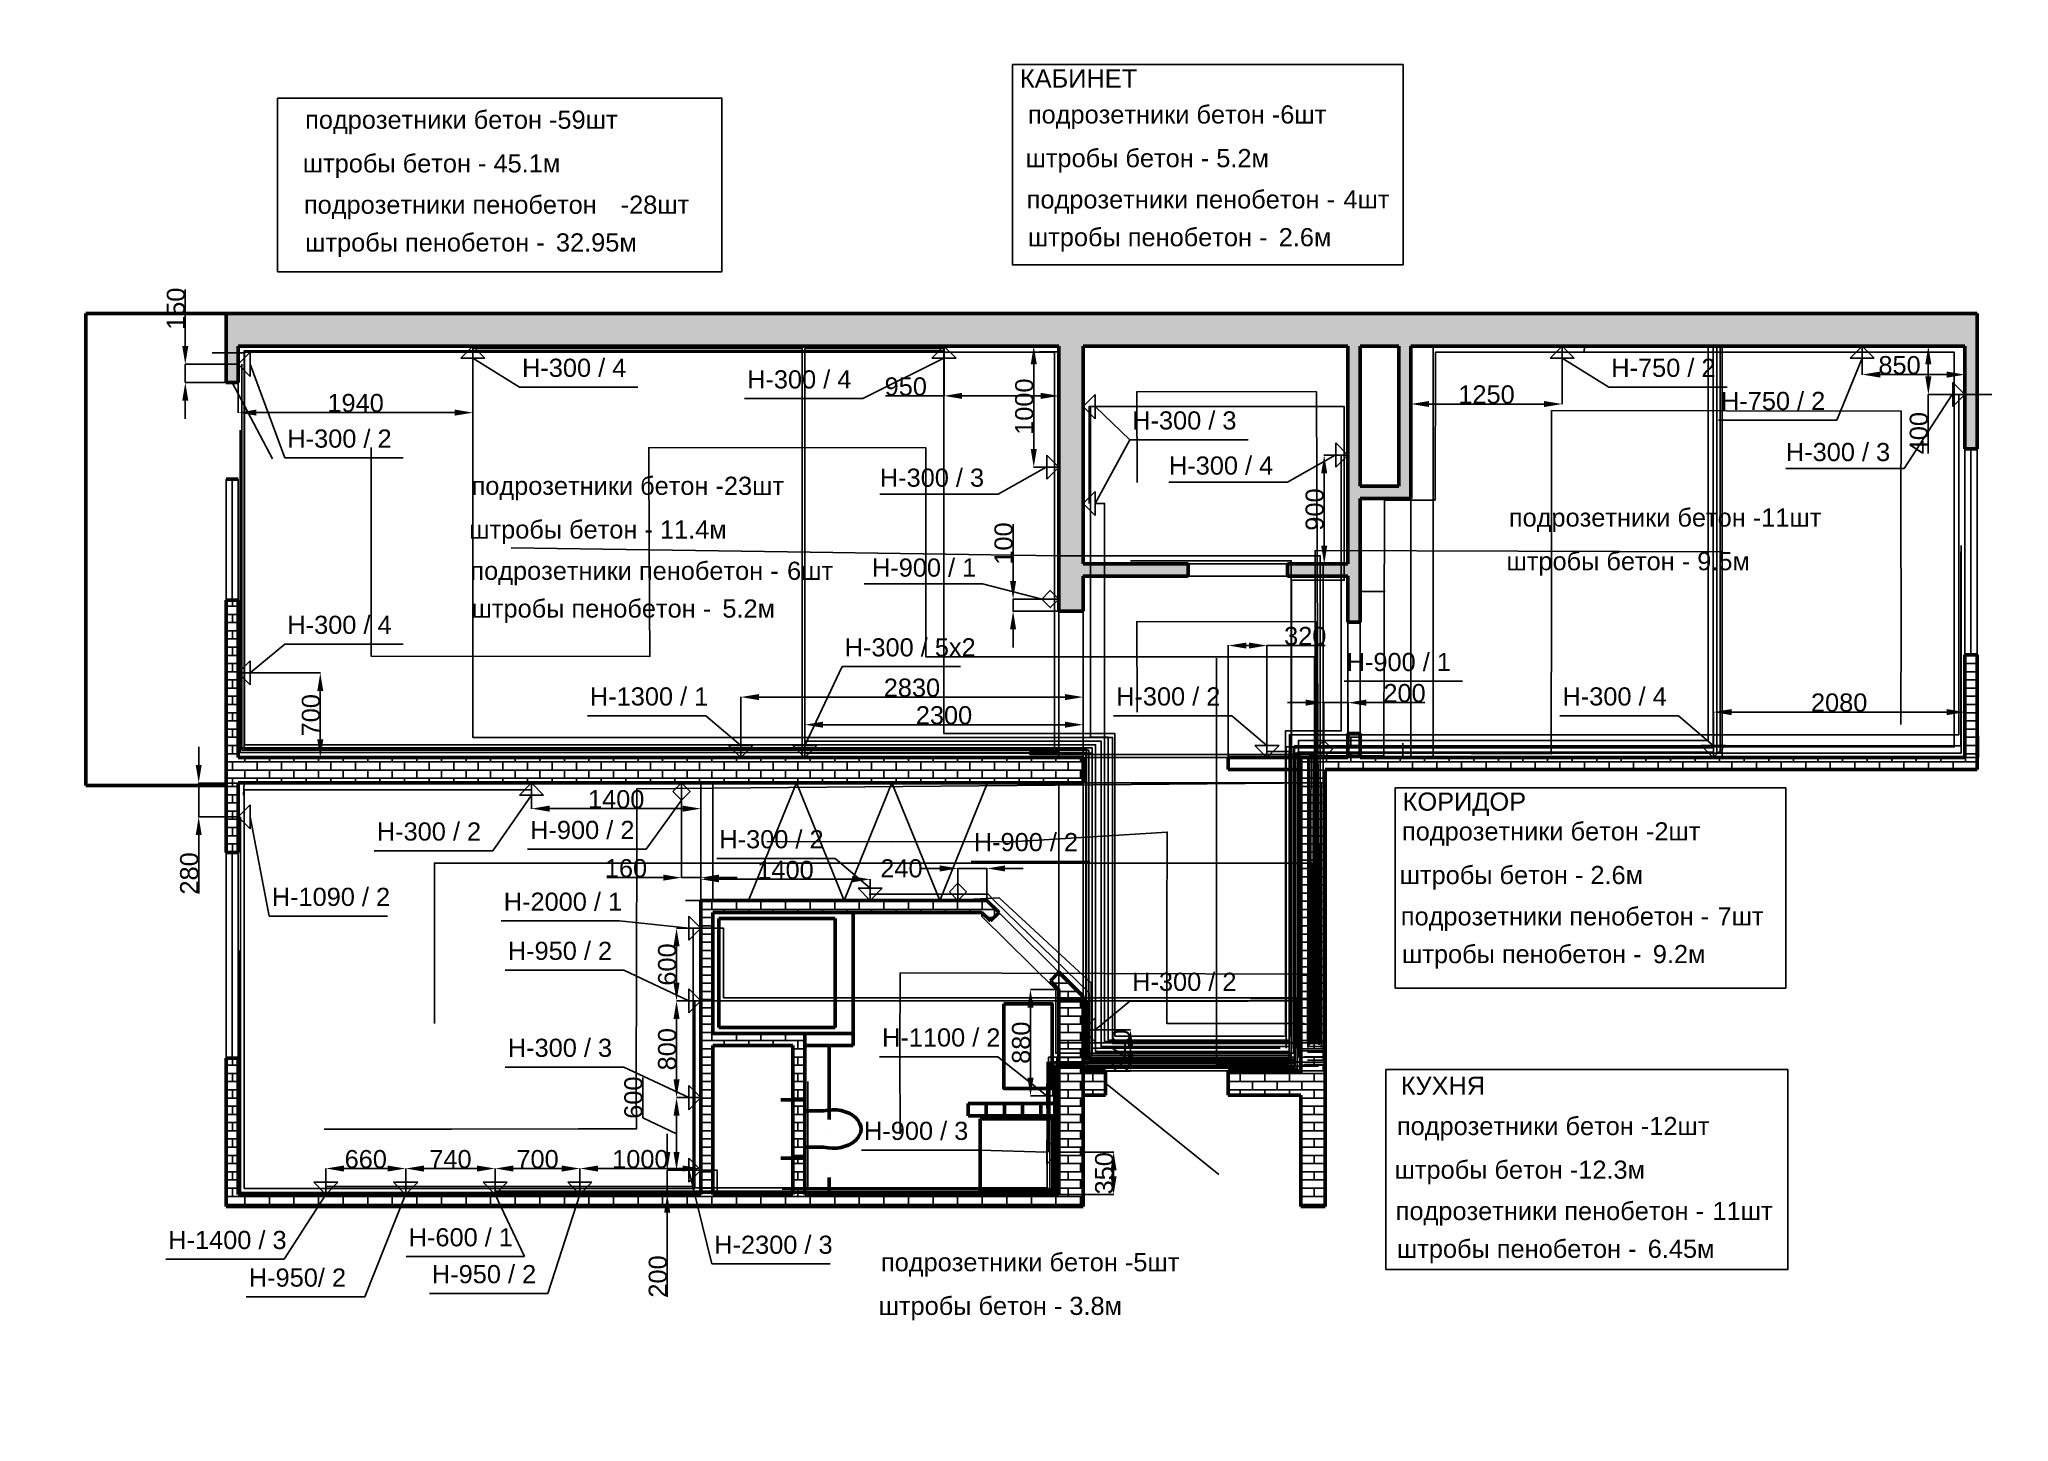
# Paper-space layout '75_new' of a CAD drawing. Header units: millimetres. Extents: x 0 to 291, y 0 to 204.
# The model-space entities are those that its viewports show. They can reach past a viewport. Long polylines and large blocks are cut down to what shows.
import ezdxf

# ---------------------------------------------------------------- set-up
doc = ezdxf.new("R2010")
doc.units = ezdxf.units.MM
doc.linetypes.add('ACAD_ISO03W100', pattern=[30, 12, -18])
for name, color, linetype in [('CABEL_2', 11, 'Continuous'), ('CABEL_220', 10, 'Continuous'), ('CABEL_6', 131, 'Continuous'), ('CABEL_AUDIO', 50, 'Continuous'), ('CABEL_HDMI', 190, 'Continuous'), ('CABEL_LED', 100, 'Continuous'), ('CABEL_SWITCH', 170, 'Continuous'), ('CABEL_UPS', 92, 'Continuous'), ('CABEL_WEB', 170, 'Continuous'), ('CABEL_ZONE_POTOLOK', 20, 'Continuous'), ('CABEL_ZONE_SWET', 240, 'Continuous'), ('dimm', 100, 'Continuous'), ('Dimm_annot_ROZETKI', 210, 'Continuous'), ('door', 29, 'Continuous'), ('h', 51, 'Continuous'), ('ROZETKI', 240, 'Continuous'), ('unvis', 50, 'ACAD_ISO03W100'), ('windows', 170, 'Continuous')]:
    doc.layers.add(name, color=color, linetype=linetype)
doc.layers.add('santeh', color=130, linetype='Continuous', lineweight=50)
doc.layers.add('walls', color=30, linetype='Continuous', lineweight=50)
doc.layers.get('dimm').off()
doc.styles.get("Standard").update_dxf_attribs({"font": 'arial.ttf'})
doc.dimstyles.new('ISO-25', dxfattribs={"dimtxt": 150, "dimasz": 150, "dimexe": 1.25, "dimexo": 0.625, "dimtad": 1, "dimtxsty": 'Standard', "dimcen": 2.5, "dimadec": 0, "dimazin": 0, "dimtfac": 1, "dimtmove": 0, "dimatfit": 3, "dimfxl": 1, "dimarcsym": 0})

psp = doc.layouts.new('75_new')

msp = doc.modelspace()

# ---------------------------------------------------------------- texts
at = {"layer": 'Dimm_annot_ROZETKI', "char_height": 150, "attachment_point": 1}
for s, width, heights, insert in [('КАБИНЕТ', 2635.14245, [279.456], (29064.569, -11416.045)), ('подрозетники бетон -6шт', 2635.14245, [279.456], (29130.434, -11712.988)), ('подрозетники бетон -59шт', 2635.14245, [279.456], (23155.523, -11756.526)), ('штробы бетон - 45.1м', 2727.66292, [223.925], (23136.004, -12117.378)), ('штробы бетон - 5.2м', 2727.66292, [223.925], (29110.915, -12073.84)), ('H-300 / 4', 1317.60537, [0], (24949.007, -13806.617)), ('H-750 / 2', 1317.60537, [0], (33953.007, -13806.617)), ('H-300 / 4', 1317.60537, [0], (26809.525, -13902.528)), ('H-750 / 2', 1317.60537, [0], (34860.227, -14080.653)), ('H-300 / 3', 1317.60537, [0], (29992.948, -14241.693)), ('H-300 / 2', 1317.60537, [0], (23008.948, -14391.693)), ('H-300 / 4', 1317.60537, [0], (30296.664, -14614.518)), ('H-300 / 3', 1317.60537, [0], (35396.664, -14502.601)), ('подрозетники бетон -23шт', 2635.14245, [279.456], (24531.436, -14781.804)), ('H-300 / 3', 1317.60537, [0], (27906.664, -14714.518)), ('штробы бетон - 11.4м', 2727.66292, [223.925], (24511.917, -15142.656)), ('подрозетники бетон -11шт', 2635.14245, [279.456], (33106.419, -15043.981)), ('H-900 / 1', 1317.60537, [0], (27841.64, -15457.666)), ('штробы бетон - 9.5м', 2727.66292, [223.925], (33086.9, -15404.833)), ('H-300 / 4', 1317.60537, [0], (23008.948, -15930.619)), ('H-300 / 5x2', 1317.60537, [0], (27615.9, -16116.962)), ('H-900 / 1', 1317.60537, [0], (31765.631, -16238.043)), ('H-1300 / 1', 1317.60537, [0], (25509.865, -16522.531)), ('H-300 / 2', 1317.60537, [0], (29859.865, -16522.531)), ('H-300 / 4', 1317.60537, [0], (33549.865, -16522.531)), ('КОРИДОР', 2635.14245, [279.456], (32228.725, -17391.734)), ('H-300 / 2', 1317.60537, [0], (23748.526, -17638.613)), ('H-900 / 2', 1317.60537, [0], (25015.995, -17625.754)), ('H-300 / 2', 1317.60537, [0], (26579.865, -17702.531)), ('H-900 / 2', 1317.60537, [0], (28683.526, -17726.251)), ('подрозетники бетон -2шт', 2635.14245, [279.456], (32223.084, -17637.387)), ('штробы бетон - 2.6м', 2727.66292, [223.925], (32203.565, -17998.24)), ('H-1090 / 2', 1317.60537, [0], (22879.957, -18178.681)), ('H-2000 / 1', 1317.60537, [0], (24797.568, -18218.731)), ('H-950 / 2', 1317.60537, [0], (24831.448, -18624.786)), ('H-300 / 2', 1317.60537, [0], (29992.948, -18880.619)), ('H-1100 / 2', 1317.60537, [0], (27925.069, -19340.639)), ('H-300 / 3', 1317.60537, [0], (24831.448, -19426.052)), ('КУХНЯ', 2635.14245, [279.456], (32212.851, -19739.52)), ('H-900 / 3', 1317.60537, [0], (27776.001, -20112.548)), ('подрозетники бетон -12шт', 2635.14245, [279.456], (32181.102, -20072.651)), ('штробы бетон -12.3м', 2727.66292, [223.925], (32161.583, -20433.503)), ('H-600 / 1', 1317.60537, [0], (24011.859, -20991.78)), ('H-1400 / 3', 1317.60537, [0], (22024.191, -21014.468)), ('H-2300 / 3', 1317.60537, [0], (26537.781, -21053.589)), ('H-950/ 2', 1317.60537, [0], (22690.495, -21324.818)), ('H-950 / 2', 1317.60537, [0], (24203.794, -21296.604)), ('подрозетники бетон -5шт', 2635.14245, [279.456], (27915.856, -21197.878)), ('штробы бетон - 3.8м', 2727.66292, [223.925], (27896.337, -21558.73))]:
    msp.add_mtext_dynamic_manual_height_columns(s, width=width, gutter_width=12.5, heights=heights, dxfattribs=dict(at, insert=insert))
at = {"layer": 'Dimm_annot_ROZETKI'}
note = msp.add_mtext_dynamic_manual_height_columns('подрозетники пенобетон ', width=2605.86399, gutter_width=12.5, heights=[295.901, 0], dxfattribs=dict(at, insert=(23145.763, -12458.725), char_height=150, attachment_point=1))
for column, words in zip(note.columns.linked_columns, ['-28шт']):
    column.text = words
note = msp.add_mtext_dynamic_manual_height_columns('подрозетники пенобетон - ', width=2605.86399, gutter_width=12.5, heights=[295.901, 0], dxfattribs=dict(at, insert=(29120.675, -12415.187), char_height=150, attachment_point=1))
for column, words in zip(note.columns.linked_columns, ['4шт']):
    column.text = words
note = msp.add_mtext_dynamic_manual_height_columns('штробы пенобетон - ', width=2060.89153, gutter_width=12.5, heights=[179.718, 0], dxfattribs=dict(at, insert=(23155.523, -12770.813), char_height=150, attachment_point=1))
for column, words in zip(note.columns.linked_columns, ['32.95м']):
    column.text = words
note = msp.add_mtext_dynamic_manual_height_columns('штробы пенобетон - ', width=2060.89153, gutter_width=12.5, heights=[179.718, 0], dxfattribs=dict(at, insert=(29130.434, -12727.275), char_height=150, attachment_point=1))
for column, words in zip(note.columns.linked_columns, ['2.6м']):
    column.text = words
note = msp.add_mtext_dynamic_manual_height_columns('подрозетники пенобетон - ', width=2605.86399, gutter_width=12.5, heights=[295.901, 0], dxfattribs=dict(at, insert=(24521.676, -15484.003), char_height=150, attachment_point=1))
for column, words in zip(note.columns.linked_columns, ['6шт']):
    column.text = words
note = msp.add_mtext_dynamic_manual_height_columns('штробы пенобетон - ', width=2060.89153, gutter_width=12.5, heights=[179.718, 0], dxfattribs=dict(at, insert=(24531.436, -15796.092), char_height=150, attachment_point=1))
for column, words in zip(note.columns.linked_columns, ['5.2м']):
    column.text = words
note = msp.add_mtext_dynamic_manual_height_columns('подрозетники пенобетон - ', width=2605.86399, gutter_width=12.5, heights=[295.901, 0], dxfattribs=dict(at, insert=(32213.324, -18339.586), char_height=150, attachment_point=1))
for column, words in zip(note.columns.linked_columns, ['7шт']):
    column.text = words
note = msp.add_mtext_dynamic_manual_height_columns('штробы пенобетон - ', width=2060.89153, gutter_width=12.5, heights=[179.718, 0], dxfattribs=dict(at, insert=(32223.084, -18651.675), char_height=150, attachment_point=1))
for column, words in zip(note.columns.linked_columns, ['9.2м']):
    column.text = words
note = msp.add_mtext_dynamic_manual_height_columns('подрозетники пенобетон - ', width=2605.86399, gutter_width=12.5, heights=[295.901, 0], dxfattribs=dict(at, insert=(32171.342, -20774.85), char_height=150, attachment_point=1))
for column, words in zip(note.columns.linked_columns, ['11шт']):
    column.text = words
note = msp.add_mtext_dynamic_manual_height_columns('штробы пенобетон - ', width=2060.89153, gutter_width=12.5, heights=[179.718, 0], dxfattribs=dict(at, insert=(32181.102, -21086.939), char_height=150, attachment_point=1))
for column, words in zip(note.columns.linked_columns, ['6.45м']):
    column.text = words

# ---------------------------------------------------------------- blocks, each defined once
blk = doc.blocks.new('Shtroba')
at = {"layer": 'ROZETKI'}
for p, q in [((0, 0), (-100, -100)), ((100, -100), (0, 0)), ((0, -100), (-100, -100)), ((0, -100), (100, -100))]:
    blk.add_line(p, q, dxfattribs=at)
blk = doc.blocks.new('*D112')
at = {"layer": 'Defpoints', "color": 0, "transparency": 16777216}
for p in [(22603, -13703), (24543, -13703), (24543, -14252)]:
    blk.add_point(p, dxfattribs=at)
at = {"layer": 'Dimm_annot_ROZETKI', "color": 0, "lineweight": -2, "transparency": 16777216}
for p, q in [((22603, -13703), (22603, -14253)), ((24543, -13703), (24543, -14253)), ((22753, -14252), (24393, -14252))]:
    blk.add_line(p, q, dxfattribs=at)
at = {"layer": 'Dimm_annot_ROZETKI', "color": 0, "transparency": 16777216}
for points in [[(22753, -14227), (22753, -14277), (22603, -14252)], [(24393, -14227), (24393, -14277), (24543, -14252)]]:
    blk.add_solid(points, dxfattribs=at)
at = {"layer": 'Dimm_annot_ROZETKI', "color": 0, "transparency": 16777216, "insert": (23573, -14174), "char_height": 150, "attachment_point": 5}
blk.add_mtext('1940', dxfattribs=at)
blk = doc.blocks.new('*D113')
at = {"layer": 'Defpoints', "color": 0, "transparency": 16777216}
for p in [(28437, -13703), (29387, -13703), (28437, -14114)]:
    blk.add_point(p, dxfattribs=at)
at = {"layer": 'Dimm_annot_ROZETKI', "color": 0, "lineweight": -2, "transparency": 16777216}
for p, q in [((28437, -13703), (28437, -14115)), ((29387, -13703), (29387, -14115)), ((28437, -14114), (27954, -14114)), ((29237, -14114), (28587, -14114))]:
    blk.add_line(p, q, dxfattribs=at)
at = {"layer": 'Dimm_annot_ROZETKI', "color": 0, "transparency": 16777216}
for points in [[(28587, -14089), (28587, -14139), (28437, -14114)], [(29237, -14089), (29237, -14139), (29387, -14114)]]:
    blk.add_solid(points, dxfattribs=at)
at = {"layer": 'Dimm_annot_ROZETKI', "color": 0, "transparency": 16777216, "insert": (28121, -14037), "char_height": 150, "attachment_point": 5}
blk.add_mtext('950', dxfattribs=at)
blk = doc.blocks.new('*D114')
at = {"layer": 'Defpoints', "color": 0, "transparency": 16777216}
for p in [(29387, -13703), (29179, -14703), (29387, -14703)]:
    blk.add_point(p, dxfattribs=at)
at = {"layer": 'Dimm_annot_ROZETKI', "color": 0, "lineweight": -2, "transparency": 16777216}
for p, q in [((29386, -13703), (29177, -13703)), ((29179, -13853), (29179, -14553)), ((29386, -14703), (29177, -14703))]:
    blk.add_line(p, q, dxfattribs=at)
at = {"layer": 'Dimm_annot_ROZETKI', "color": 0, "transparency": 16777216}
for points in [[(29154, -13853), (29204, -13853), (29179, -13703)], [(29154, -14553), (29204, -14553), (29179, -14703)]]:
    blk.add_solid(points, dxfattribs=at)
at = {"layer": 'Dimm_annot_ROZETKI', "color": 0, "transparency": 16777216, "insert": (29101, -14203), "char_height": 150, "attachment_point": 5, "rotation": 90}
blk.add_mtext('1000', dxfattribs=at)
blk = doc.blocks.new('*D115')
at = {"layer": 'Defpoints', "color": 0, "transparency": 16777216}
for p in [(29008, -15793), (29387, -15793), (29387, -15893)]:
    blk.add_point(p, dxfattribs=at)
at = {"layer": 'Dimm_annot_ROZETKI', "color": 0, "lineweight": -2, "transparency": 16777216}
for p, q in [((29008, -15643), (29008, -15175)), ((29386, -15793), (29006, -15793)), ((29386, -15893), (29006, -15893)), ((29008, -15893), (29008, -15793)), ((29008, -16043), (29008, -16193))]:
    blk.add_line(p, q, dxfattribs=at)
at = {"layer": 'Dimm_annot_ROZETKI', "color": 0, "transparency": 16777216}
for points in [[(28983, -15643), (29033, -15643), (29008, -15793)], [(28983, -16043), (29033, -16043), (29008, -15893)]]:
    blk.add_solid(points, dxfattribs=at)
at = {"layer": 'Dimm_annot_ROZETKI', "color": 0, "transparency": 16777216, "insert": (28930, -15334), "char_height": 150, "attachment_point": 5, "rotation": 90}
blk.add_mtext('100', dxfattribs=at)
blk = doc.blocks.new('*D116')
at = {"layer": 'Defpoints', "color": 0, "transparency": 16777216}
for p in [(27287, -16831), (27287, -17103), (29587, -17103)]:
    blk.add_point(p, dxfattribs=at)
at = {"layer": 'Dimm_annot_ROZETKI', "color": 0, "lineweight": -2, "transparency": 16777216}
for p, q in [((27287, -17102), (27287, -16830)), ((29437, -16831), (27437, -16831)), ((29587, -17102), (29587, -16830))]:
    blk.add_line(p, q, dxfattribs=at)
at = {"layer": 'Dimm_annot_ROZETKI', "color": 0, "transparency": 16777216}
for points in [[(27437, -16806), (27437, -16856), (27287, -16831)], [(29437, -16806), (29437, -16856), (29587, -16831)]]:
    blk.add_solid(points, dxfattribs=at)
at = {"layer": 'Dimm_annot_ROZETKI', "color": 0, "transparency": 16777216, "insert": (28437, -16754), "char_height": 150, "attachment_point": 5}
blk.add_mtext('2300', dxfattribs=at)
blk = doc.blocks.new('*D117')
at = {"layer": 'Defpoints', "color": 0, "transparency": 16777216}
for p in [(26757, -16603), (26757, -17103), (29587, -17103)]:
    blk.add_point(p, dxfattribs=at)
at = {"layer": 'Dimm_annot_ROZETKI', "color": 0, "lineweight": -2, "transparency": 16777216}
for p, q in [((26757, -17102), (26757, -16602)), ((29437, -16603), (26907, -16603)), ((29587, -17102), (29587, -16602))]:
    blk.add_line(p, q, dxfattribs=at)
at = {"layer": 'Dimm_annot_ROZETKI', "color": 0, "transparency": 16777216}
for points in [[(26907, -16578), (26907, -16628), (26757, -16603)], [(29437, -16578), (29437, -16628), (29587, -16603)]]:
    blk.add_solid(points, dxfattribs=at)
at = {"layer": 'Dimm_annot_ROZETKI', "color": 0, "transparency": 16777216, "insert": (28172, -16526), "char_height": 150, "attachment_point": 5}
blk.add_mtext('2830', dxfattribs=at)
blk = doc.blocks.new('*D118')
at = {"layer": 'Defpoints', "color": 0, "transparency": 16777216}
for p in [(22603, -16403), (23281, -16403), (22603, -17103)]:
    blk.add_point(p, dxfattribs=at)
at = {"layer": 'Dimm_annot_ROZETKI', "color": 0, "lineweight": -2, "transparency": 16777216}
for p, q in [((22603, -16403), (23282, -16403)), ((23281, -16953), (23281, -16553)), ((22603, -17103), (23282, -17103))]:
    blk.add_line(p, q, dxfattribs=at)
at = {"layer": 'Dimm_annot_ROZETKI', "color": 0, "transparency": 16777216}
for points in [[(23256, -16553), (23306, -16553), (23281, -16403)], [(23256, -16953), (23306, -16953), (23281, -17103)]]:
    blk.add_solid(points, dxfattribs=at)
at = {"layer": 'Dimm_annot_ROZETKI', "color": 0, "transparency": 16777216, "insert": (23204, -16753), "char_height": 150, "attachment_point": 5, "rotation": 90}
blk.add_mtext('700', dxfattribs=at)
blk = doc.blocks.new('*D119')
at = {"layer": 'Defpoints', "color": 0, "transparency": 16777216}
for p in [(22165, -13853), (22603, -13853), (22603, -14003)]:
    blk.add_point(p, dxfattribs=at)
at = {"layer": 'Dimm_annot_ROZETKI', "color": 0, "lineweight": -2, "transparency": 16777216}
for p, q in [((22165, -13703), (22165, -13235)), ((22602, -13853), (22164, -13853)), ((22165, -14003), (22165, -13853)), ((22602, -14003), (22164, -14003)), ((22165, -14153), (22165, -14303))]:
    blk.add_line(p, q, dxfattribs=at)
at = {"layer": 'Dimm_annot_ROZETKI', "color": 0, "transparency": 16777216}
for points in [[(22140, -13703), (22190, -13703), (22165, -13853)], [(22140, -14153), (22190, -14153), (22165, -14003)]]:
    blk.add_solid(points, dxfattribs=at)
at = {"layer": 'Dimm_annot_ROZETKI', "color": 0, "transparency": 16777216, "insert": (22088, -13394), "char_height": 150, "attachment_point": 5, "rotation": 90}
blk.add_mtext('150', dxfattribs=at)
blk = doc.blocks.new('*D120')
at = {"layer": 'Defpoints', "color": 0, "transparency": 16777216}
for p in [(32297, -13703), (33547, -13703), (33547, -14181)]:
    blk.add_point(p, dxfattribs=at)
at = {"layer": 'Dimm_annot_ROZETKI', "color": 0, "lineweight": -2, "transparency": 16777216}
for p, q in [((32297, -13703), (32297, -14182)), ((33547, -13703), (33547, -14182)), ((32447, -14181), (33397, -14181))]:
    blk.add_line(p, q, dxfattribs=at)
at = {"layer": 'Dimm_annot_ROZETKI', "color": 0, "transparency": 16777216}
for points in [[(32447, -14156), (32447, -14206), (32297, -14181)], [(33397, -14156), (33397, -14206), (33547, -14181)]]:
    blk.add_solid(points, dxfattribs=at)
at = {"layer": 'Dimm_annot_ROZETKI', "color": 0, "transparency": 16777216, "insert": (32922, -14103), "char_height": 150, "attachment_point": 5}
blk.add_mtext('1250', dxfattribs=at)
blk = doc.blocks.new('*D121')
at = {"layer": 'Defpoints', "color": 0, "transparency": 16777216}
for p in [(36027, -13703), (36877, -13703), (36027, -13938)]:
    blk.add_point(p, dxfattribs=at)
at = {"layer": 'Dimm_annot_ROZETKI', "color": 0, "lineweight": -2, "transparency": 16777216}
for p, q in [((36027, -13703), (36027, -13939)), ((36877, -13703), (36877, -13939)), ((36727, -13938), (36177, -13938))]:
    blk.add_line(p, q, dxfattribs=at)
at = {"layer": 'Dimm_annot_ROZETKI', "color": 0, "transparency": 16777216}
for points in [[(36177, -13913), (36177, -13963), (36027, -13938)], [(36727, -13913), (36727, -13963), (36877, -13938)]]:
    blk.add_solid(points, dxfattribs=at)
at = {"layer": 'Dimm_annot_ROZETKI', "color": 0, "transparency": 16777216, "insert": (36336, -13861), "char_height": 150, "attachment_point": 5}
blk.add_mtext('850', dxfattribs=at)
blk = doc.blocks.new('*D122')
at = {"layer": 'Defpoints', "color": 0, "transparency": 16777216}
for p in [(36877, -13703), (36574, -14103), (36877, -14103)]:
    blk.add_point(p, dxfattribs=at)
at = {"layer": 'Dimm_annot_ROZETKI', "color": 0, "lineweight": -2, "transparency": 16777216}
for p, q in [((36876, -13703), (36572, -13703)), ((36574, -13853), (36574, -13953)), ((36876, -14103), (36572, -14103)), ((36574, -14103), (36574, -14591))]:
    blk.add_line(p, q, dxfattribs=at)
at = {"layer": 'Dimm_annot_ROZETKI', "color": 0, "transparency": 16777216}
for points in [[(36549, -13853), (36599, -13853), (36574, -13703)], [(36549, -13953), (36599, -13953), (36574, -14103)]]:
    blk.add_solid(points, dxfattribs=at)
at = {"layer": 'Dimm_annot_ROZETKI', "color": 0, "transparency": 16777216, "insert": (36496, -14422), "char_height": 150, "attachment_point": 5, "rotation": 90}
blk.add_mtext('400', dxfattribs=at)
blk = doc.blocks.new('*D123')
at = {"layer": 'Defpoints', "color": 0, "transparency": 16777216}
for p in [(34797, -16727), (34797, -17103), (36877, -17103)]:
    blk.add_point(p, dxfattribs=at)
at = {"layer": 'Dimm_annot_ROZETKI', "color": 0, "lineweight": -2, "transparency": 16777216}
for p, q in [((34797, -17102), (34797, -16725)), ((36727, -16727), (34947, -16727)), ((36877, -17102), (36877, -16725))]:
    blk.add_line(p, q, dxfattribs=at)
at = {"layer": 'Dimm_annot_ROZETKI', "color": 0, "transparency": 16777216}
for points in [[(34947, -16702), (34947, -16752), (34797, -16727)], [(36727, -16702), (36727, -16752), (36877, -16727)]]:
    blk.add_solid(points, dxfattribs=at)
at = {"layer": 'Dimm_annot_ROZETKI', "color": 0, "transparency": 16777216, "insert": (35837, -16649), "char_height": 150, "attachment_point": 5}
blk.add_mtext('2080', dxfattribs=at)
blk = doc.blocks.new('*D126')
at = {"layer": 'Defpoints', "color": 0, "transparency": 16777216}
for p in [(31580, -14603), (31777, -14603), (31777, -15503)]:
    blk.add_point(p, dxfattribs=at)
at = {"layer": 'Dimm_annot_ROZETKI', "color": 0, "lineweight": -2, "transparency": 16777216}
for p, q in [((31776, -14603), (31578, -14603)), ((31580, -15353), (31580, -14753)), ((31776, -15503), (31578, -15503))]:
    blk.add_line(p, q, dxfattribs=at)
at = {"layer": 'Dimm_annot_ROZETKI', "color": 0, "transparency": 16777216}
for points in [[(31555, -14753), (31605, -14753), (31580, -14603)], [(31555, -15353), (31605, -15353), (31580, -15503)]]:
    blk.add_solid(points, dxfattribs=at)
at = {"layer": 'Dimm_annot_ROZETKI', "color": 0, "transparency": 16777216, "insert": (31502, -15053), "char_height": 150, "attachment_point": 5, "rotation": 90}
blk.add_mtext('900', dxfattribs=at)
blk = doc.blocks.new('*D127')
at = {"layer": 'Defpoints', "color": 0, "transparency": 16777216}
for p in [(29587, -19353), (29979, -19353), (29587, -19693)]:
    blk.add_point(p, dxfattribs=at)
at = {"layer": 'Dimm_annot_ROZETKI', "color": 0, "lineweight": -2, "transparency": 16777216}
for p, q in [((29587, -19353), (29980, -19353)), ((29979, -19543), (29979, -19503)), ((29587, -19693), (29980, -19693))]:
    blk.add_line(p, q, dxfattribs=at)
at = {"layer": 'Dimm_annot_ROZETKI', "color": 0, "transparency": 16777216}
for points in [[(29954, -19503), (30004, -19503), (29979, -19353)], [(29954, -19543), (30004, -19543), (29979, -19693)]]:
    blk.add_solid(points, dxfattribs=at)
at = {"layer": 'Dimm_annot_ROZETKI', "color": 0, "transparency": 16777216, "insert": (29901, -19523), "char_height": 150, "attachment_point": 5, "rotation": 90}
blk.add_mtext('340', dxfattribs=at)
blk = doc.blocks.new('*D128')
at = {"layer": 'Defpoints', "color": 0, "transparency": 16777216}
for p in [(31107, -16177), (30787, -17103), (31107, -17103)]:
    blk.add_point(p, dxfattribs=at)
at = {"layer": 'Dimm_annot_ROZETKI', "color": 0, "lineweight": -2, "transparency": 16777216}
for p, q in [((30787, -17102), (30787, -16175)), ((30937, -16177), (30957, -16177)), ((31107, -17102), (31107, -16175)), ((31107, -16177), (31589, -16177))]:
    blk.add_line(p, q, dxfattribs=at)
at = {"layer": 'Dimm_annot_ROZETKI', "color": 0, "transparency": 16777216}
for points in [[(30937, -16152), (30937, -16202), (30787, -16177)], [(30957, -16152), (30957, -16202), (31107, -16177)]]:
    blk.add_solid(points, dxfattribs=at)
at = {"layer": 'Dimm_annot_ROZETKI', "color": 0, "transparency": 16777216, "insert": (31423, -16099), "char_height": 150, "attachment_point": 5}
blk.add_mtext('320', dxfattribs=at)
blk = doc.blocks.new('*D129')
at = {"layer": 'Defpoints', "color": 0, "transparency": 16777216}
for p in [(31777, -16649), (31577, -17103), (31777, -17103)]:
    blk.add_point(p, dxfattribs=at)
at = {"layer": 'Dimm_annot_ROZETKI', "color": 0, "lineweight": -2, "transparency": 16777216}
for p, q in [((31427, -16649), (31277, -16649)), ((31577, -17102), (31577, -16647)), ((31577, -16649), (31777, -16649)), ((31777, -17102), (31777, -16647)), ((31927, -16649), (32411, -16649))]:
    blk.add_line(p, q, dxfattribs=at)
at = {"layer": 'Dimm_annot_ROZETKI', "color": 0, "transparency": 16777216}
for points in [[(31427, -16624), (31427, -16674), (31577, -16649)], [(31927, -16624), (31927, -16674), (31777, -16649)]]:
    blk.add_solid(points, dxfattribs=at)
at = {"layer": 'Dimm_annot_ROZETKI', "color": 0, "transparency": 16777216, "insert": (32244, -16571), "char_height": 150, "attachment_point": 5}
blk.add_mtext('200', dxfattribs=at)
blk = doc.blocks.new('*D130')
at = {"layer": 'Defpoints', "color": 0, "transparency": 16777216}
for p in [(27827, -18109), (26427, -18283), (27827, -18283)]:
    blk.add_point(p, dxfattribs=at)
at = {"layer": 'Dimm_annot_ROZETKI', "color": 0, "lineweight": -2, "transparency": 16777216}
for p, q in [((26427, -18282), (26427, -18108)), ((26577, -18109), (27677, -18109)), ((27827, -18282), (27827, -18108))]:
    blk.add_line(p, q, dxfattribs=at)
at = {"layer": 'Dimm_annot_ROZETKI', "color": 0, "transparency": 16777216}
for points in [[(26577, -18084), (26577, -18134), (26427, -18109)], [(27677, -18084), (27677, -18134), (27827, -18109)]]:
    blk.add_solid(points, dxfattribs=at)
at = {"layer": 'Dimm_annot_ROZETKI', "color": 0, "transparency": 16777216, "insert": (27127, -18032), "char_height": 150, "attachment_point": 5}
blk.add_mtext('1400', dxfattribs=at)
blk = doc.blocks.new('*D131')
at = {"layer": 'Defpoints', "color": 0, "transparency": 16777216}
for p in [(28552, -18019), (28552, -18283), (28792, -18283)]:
    blk.add_point(p, dxfattribs=at)
at = {"layer": 'Dimm_annot_ROZETKI', "color": 0, "lineweight": -2, "transparency": 16777216}
for p, q in [((28402, -18019), (28252, -18019)), ((28552, -18282), (28552, -18017)), ((28792, -18019), (28552, -18019)), ((28792, -18282), (28792, -18017)), ((28942, -18019), (29092, -18019))]:
    blk.add_line(p, q, dxfattribs=at)
at = {"layer": 'Dimm_annot_ROZETKI', "color": 0, "transparency": 16777216}
for points in [[(28402, -17994), (28402, -18044), (28552, -18019)], [(28942, -17994), (28942, -18044), (28792, -18019)]]:
    blk.add_solid(points, dxfattribs=at)
at = {"layer": 'Dimm_annot_ROZETKI', "color": 0, "transparency": 16777216, "insert": (28085, -18019), "char_height": 150, "attachment_point": 5}
blk.add_mtext('240', dxfattribs=at)
blk = doc.blocks.new('*D132')
at = {"layer": 'Defpoints', "color": 0, "transparency": 16777216}
for p in [(29387, -20363), (29839, -20363), (29387, -20713)]:
    blk.add_point(p, dxfattribs=at)
at = {"layer": 'Dimm_annot_ROZETKI', "color": 0, "lineweight": -2, "transparency": 16777216}
for p, q in [((29387, -20363), (29840, -20363)), ((29839, -20563), (29839, -20513)), ((29387, -20713), (29840, -20713))]:
    blk.add_line(p, q, dxfattribs=at)
at = {"layer": 'Dimm_annot_ROZETKI', "color": 0, "transparency": 16777216}
for points in [[(29814, -20513), (29864, -20513), (29839, -20363)], [(29814, -20563), (29864, -20563), (29839, -20713)]]:
    blk.add_solid(points, dxfattribs=at)
at = {"layer": 'Dimm_annot_ROZETKI', "color": 0, "transparency": 16777216, "insert": (29762, -20538), "char_height": 150, "attachment_point": 5, "rotation": 90}
blk.add_mtext('350', dxfattribs=at)
blk = doc.blocks.new('*D133')
at = {"layer": 'Defpoints', "color": 0, "transparency": 16777216}
for p in [(29387, -19019), (29152, -19899), (29387, -19899)]:
    blk.add_point(p, dxfattribs=at)
at = {"layer": 'Dimm_annot_ROZETKI', "color": 0, "lineweight": -2, "transparency": 16777216}
for p, q in [((29386, -19019), (29151, -19019)), ((29152, -19169), (29152, -19749)), ((29386, -19899), (29151, -19899))]:
    blk.add_line(p, q, dxfattribs=at)
at = {"layer": 'Dimm_annot_ROZETKI', "color": 0, "transparency": 16777216}
for points in [[(29127, -19169), (29177, -19169), (29152, -19019)], [(29127, -19749), (29177, -19749), (29152, -19899)]]:
    blk.add_solid(points, dxfattribs=at)
at = {"layer": 'Dimm_annot_ROZETKI', "color": 0, "transparency": 16777216, "insert": (29075, -19459), "char_height": 150, "attachment_point": 5, "rotation": 90}
blk.add_mtext('880', dxfattribs=at)
blk = doc.blocks.new('*D134')
at = {"layer": 'Defpoints', "color": 0, "transparency": 16777216}
for p in [(25427, -20499), (25427, -20713), (26427, -20713)]:
    blk.add_point(p, dxfattribs=at)
at = {"layer": 'Dimm_annot_ROZETKI', "color": 0, "lineweight": -2, "transparency": 16777216}
for p, q in [((25427, -20712), (25427, -20498)), ((26277, -20499), (25577, -20499)), ((26427, -20712), (26427, -20498))]:
    blk.add_line(p, q, dxfattribs=at)
at = {"layer": 'Dimm_annot_ROZETKI', "color": 0, "transparency": 16777216}
for points in [[(25577, -20474), (25577, -20524), (25427, -20499)], [(26277, -20474), (26277, -20524), (26427, -20499)]]:
    blk.add_solid(points, dxfattribs=at)
at = {"layer": 'Dimm_annot_ROZETKI', "color": 0, "transparency": 16777216, "insert": (25927, -20422), "char_height": 150, "attachment_point": 5}
blk.add_mtext('1000', dxfattribs=at)
blk = doc.blocks.new('*D135')
at = {"layer": 'Defpoints', "color": 0, "transparency": 16777216}
for p in [(24727, -20499), (24727, -20713), (25427, -20713)]:
    blk.add_point(p, dxfattribs=at)
at = {"layer": 'Dimm_annot_ROZETKI', "color": 0, "lineweight": -2, "transparency": 16777216}
for p, q in [((24727, -20712), (24727, -20498)), ((25277, -20499), (24877, -20499)), ((25427, -20712), (25427, -20498))]:
    blk.add_line(p, q, dxfattribs=at)
at = {"layer": 'Dimm_annot_ROZETKI', "color": 0, "transparency": 16777216}
for points in [[(24877, -20474), (24877, -20524), (24727, -20499)], [(25277, -20474), (25277, -20524), (25427, -20499)]]:
    blk.add_solid(points, dxfattribs=at)
at = {"layer": 'Dimm_annot_ROZETKI', "color": 0, "transparency": 16777216, "insert": (25077, -20422), "char_height": 150, "attachment_point": 5}
blk.add_mtext('700', dxfattribs=at)
blk = doc.blocks.new('*D136')
at = {"layer": 'Defpoints', "color": 0, "transparency": 16777216}
for p in [(23987, -20499), (23987, -20713), (24727, -20713)]:
    blk.add_point(p, dxfattribs=at)
at = {"layer": 'Dimm_annot_ROZETKI', "color": 0, "lineweight": -2, "transparency": 16777216}
for p, q in [((23987, -20712), (23987, -20498)), ((24577, -20499), (24137, -20499)), ((24727, -20712), (24727, -20498))]:
    blk.add_line(p, q, dxfattribs=at)
at = {"layer": 'Dimm_annot_ROZETKI', "color": 0, "transparency": 16777216}
for points in [[(24137, -20474), (24137, -20524), (23987, -20499)], [(24577, -20474), (24577, -20524), (24727, -20499)]]:
    blk.add_solid(points, dxfattribs=at)
at = {"layer": 'Dimm_annot_ROZETKI', "color": 0, "transparency": 16777216, "insert": (24357, -20422), "char_height": 150, "attachment_point": 5}
blk.add_mtext('740', dxfattribs=at)
blk = doc.blocks.new('*D137')
at = {"layer": 'Defpoints', "color": 0, "transparency": 16777216}
for p in [(23327, -20499), (23327, -20713), (23987, -20713)]:
    blk.add_point(p, dxfattribs=at)
at = {"layer": 'Dimm_annot_ROZETKI', "color": 0, "lineweight": -2, "transparency": 16777216}
for p, q in [((23327, -20712), (23327, -20498)), ((23837, -20499), (23477, -20499)), ((23987, -20712), (23987, -20498))]:
    blk.add_line(p, q, dxfattribs=at)
at = {"layer": 'Dimm_annot_ROZETKI', "color": 0, "transparency": 16777216}
for points in [[(23477, -20474), (23477, -20524), (23327, -20499)], [(23837, -20474), (23837, -20524), (23987, -20499)]]:
    blk.add_solid(points, dxfattribs=at)
at = {"layer": 'Dimm_annot_ROZETKI', "color": 0, "transparency": 16777216, "insert": (23657, -20422), "char_height": 150, "attachment_point": 5}
blk.add_mtext('660', dxfattribs=at)
blk = doc.blocks.new('*D138')
at = {"layer": 'Defpoints', "color": 0, "transparency": 16777216}
for p in [(26149, -20513), (26427, -20513), (26427, -20713)]:
    blk.add_point(p, dxfattribs=at)
at = {"layer": 'Dimm_annot_ROZETKI', "color": 0, "lineweight": -2, "transparency": 16777216}
for p, q in [((26149, -20363), (26149, -20213)), ((26426, -20513), (26148, -20513)), ((26149, -20513), (26149, -20713)), ((26426, -20713), (26148, -20713)), ((26149, -20863), (26149, -21558))]:
    blk.add_line(p, q, dxfattribs=at)
at = {"layer": 'Dimm_annot_ROZETKI', "color": 0, "transparency": 16777216}
for points in [[(26124, -20363), (26174, -20363), (26149, -20513)], [(26124, -20863), (26174, -20863), (26149, -20713)]]:
    blk.add_solid(points, dxfattribs=at)
at = {"layer": 'Dimm_annot_ROZETKI', "color": 0, "transparency": 16777216, "insert": (26072, -21391), "char_height": 150, "attachment_point": 5, "rotation": 90}
blk.add_mtext('200', dxfattribs=at)
blk = doc.blocks.new('*D139')
at = {"layer": 'Defpoints', "color": 0, "transparency": 16777216}
for p in [(26226, -19913), (26427, -19913), (26427, -20513)]:
    blk.add_point(p, dxfattribs=at)
at = {"layer": 'Dimm_annot_ROZETKI', "color": 0, "lineweight": -2, "transparency": 16777216}
for p, q in [((25947, -20080), (25947, -19747)), ((26426, -19913), (26225, -19913)), ((26226, -20213), (25947, -20080)), ((26226, -20363), (26226, -20063)), ((26426, -20513), (26225, -20513))]:
    blk.add_line(p, q, dxfattribs=at)
at = {"layer": 'Dimm_annot_ROZETKI', "color": 0, "transparency": 16777216}
for points in [[(26201, -20063), (26251, -20063), (26226, -19913)], [(26201, -20363), (26251, -20363), (26226, -20513)]]:
    blk.add_solid(points, dxfattribs=at)
at = {"layer": 'Dimm_annot_ROZETKI', "color": 0, "transparency": 16777216, "insert": (25870, -19913), "char_height": 150, "attachment_point": 5, "rotation": 90}
blk.add_mtext('600', dxfattribs=at)
blk = doc.blocks.new('*D140')
at = {"layer": 'Defpoints', "color": 0, "transparency": 16777216}
for p in [(26226, -19113), (26427, -19113), (26427, -19913)]:
    blk.add_point(p, dxfattribs=at)
at = {"layer": 'Dimm_annot_ROZETKI', "color": 0, "lineweight": -2, "transparency": 16777216}
for p, q in [((26426, -19113), (26225, -19113)), ((26226, -19763), (26226, -19263)), ((26426, -19913), (26225, -19913))]:
    blk.add_line(p, q, dxfattribs=at)
at = {"layer": 'Dimm_annot_ROZETKI', "color": 0, "transparency": 16777216}
for points in [[(26201, -19263), (26251, -19263), (26226, -19113)], [(26201, -19763), (26251, -19763), (26226, -19913)]]:
    blk.add_solid(points, dxfattribs=at)
at = {"layer": 'Dimm_annot_ROZETKI', "color": 0, "transparency": 16777216, "insert": (26149, -19513), "char_height": 150, "attachment_point": 5, "rotation": 90}
blk.add_mtext('800', dxfattribs=at)
blk = doc.blocks.new('*D141')
at = {"layer": 'Defpoints', "color": 0, "transparency": 16777216}
for p in [(26226, -18513), (26427, -18513), (26427, -19113)]:
    blk.add_point(p, dxfattribs=at)
at = {"layer": 'Dimm_annot_ROZETKI', "color": 0, "lineweight": -2, "transparency": 16777216}
for p, q in [((26426, -18513), (26225, -18513)), ((26226, -18963), (26226, -18663)), ((26426, -19113), (26225, -19113))]:
    blk.add_line(p, q, dxfattribs=at)
at = {"layer": 'Dimm_annot_ROZETKI', "color": 0, "transparency": 16777216}
for points in [[(26201, -18663), (26251, -18663), (26226, -18513)], [(26201, -18963), (26251, -18963), (26226, -19113)]]:
    blk.add_solid(points, dxfattribs=at)
at = {"layer": 'Dimm_annot_ROZETKI', "color": 0, "transparency": 16777216, "insert": (26149, -18813), "char_height": 150, "attachment_point": 5, "rotation": 90}
blk.add_mtext('600', dxfattribs=at)
blk = doc.blocks.new('*D142')
at = {"layer": 'Defpoints', "color": 0, "transparency": 16777216}
for p in [(22603, -17313), (22276, -17593), (22603, -17593)]:
    blk.add_point(p, dxfattribs=at)
at = {"layer": 'Dimm_annot_ROZETKI', "color": 0, "lineweight": -2, "transparency": 16777216}
for p, q in [((22276, -17163), (22276, -17013)), ((22602, -17313), (22274, -17313)), ((22276, -17313), (22276, -17593)), ((22602, -17593), (22274, -17593)), ((22276, -17743), (22276, -18227))]:
    blk.add_line(p, q, dxfattribs=at)
at = {"layer": 'Dimm_annot_ROZETKI', "color": 0, "transparency": 16777216}
for points in [[(22251, -17163), (22301, -17163), (22276, -17313)], [(22251, -17743), (22301, -17743), (22276, -17593)]]:
    blk.add_solid(points, dxfattribs=at)
at = {"layer": 'Dimm_annot_ROZETKI', "color": 0, "transparency": 16777216, "insert": (22198, -18060), "char_height": 150, "attachment_point": 5, "rotation": 90}
blk.add_mtext('280', dxfattribs=at)
blk = doc.blocks.new('*D143')
at = {"layer": 'Defpoints', "color": 0, "transparency": 16777216}
for p in [(26267, -17313), (26427, -17313), (26267, -18095)]:
    blk.add_point(p, dxfattribs=at)
at = {"layer": 'Dimm_annot_ROZETKI', "color": 0, "lineweight": -2, "transparency": 16777216}
for p, q in [((26267, -17313), (26267, -18096)), ((26427, -17313), (26427, -18096)), ((26117, -18095), (25649, -18095)), ((26427, -18095), (26267, -18095)), ((26577, -18095), (26727, -18095))]:
    blk.add_line(p, q, dxfattribs=at)
at = {"layer": 'Dimm_annot_ROZETKI', "color": 0, "transparency": 16777216}
for points in [[(26117, -18070), (26117, -18120), (26267, -18095)], [(26577, -18070), (26577, -18120), (26427, -18095)]]:
    blk.add_solid(points, dxfattribs=at)
at = {"layer": 'Dimm_annot_ROZETKI', "color": 0, "transparency": 16777216, "insert": (25808, -18018), "char_height": 150, "attachment_point": 5}
blk.add_mtext('160', dxfattribs=at)
blk = doc.blocks.new('*D144')
at = {"layer": 'Defpoints', "color": 0, "transparency": 16777216}
for p in [(25027, -17313), (26427, -17313), (25027, -17525)]:
    blk.add_point(p, dxfattribs=at)
at = {"layer": 'Dimm_annot_ROZETKI', "color": 0, "lineweight": -2, "transparency": 16777216}
for p, q in [((25027, -17313), (25027, -17527)), ((26427, -17313), (26427, -17527)), ((26277, -17525), (25177, -17525))]:
    blk.add_line(p, q, dxfattribs=at)
at = {"layer": 'Dimm_annot_ROZETKI', "color": 0, "transparency": 16777216}
for points in [[(25177, -17500), (25177, -17550), (25027, -17525)], [(26277, -17500), (26277, -17550), (26427, -17525)]]:
    blk.add_solid(points, dxfattribs=at)
at = {"layer": 'Dimm_annot_ROZETKI', "color": 0, "transparency": 16777216, "insert": (25727, -17448), "char_height": 150, "attachment_point": 5}
blk.add_mtext('1400', dxfattribs=at)
blk = doc.blocks.new('sralnik')
at = {"layer": 'santeh'}
for p, q in [((27487, -20094), (27287, -20094)), ((27487, -20094), (27487, -20574)), ((27487, -20184), (27642, -20184)), ((27487, -20484), (27642, -20484)), ((27487, -20574), (27287, -20574))]:
    blk.add_line(p, q, dxfattribs=at)
blk.add_ellipse((27719, -20334), major_axis=(-232, 0), ratio=0.684305, start_param=1.231655, end_param=5.051531, dxfattribs=at)

# ---------------------------------------------------------------- dimensions: what is measured, and where the dimension line sits
at = {"layer": 'Dimm_annot_ROZETKI'}
for base, p1, p2, picture, middle in [((22165.208, -13852.697), (22602.618, -14002.697), (22602.618, -13852.697), '*D119', (22087.997, -13393.682)), ((29178.601, -14702.697), (29386.618, -13702.697), (29386.618, -14702.697), '*D114', (29101.39, -14202.697)), ((31579.603, -14602.697), (31776.618, -15502.697), (31776.618, -14602.697), '*D126', (31502.392, -15052.697)), ((29007.687, -15792.697), (29386.618, -15892.697), (29386.618, -15792.697), '*D115', (28930.476, -15333.682)), ((23281.236, -16402.697), (22602.618, -17102.697), (22602.618, -16402.697), '*D118', (23204.026, -16752.697)), ((22275.533, -17592.697), (22602.618, -17312.697), (22602.618, -17592.697), '*D142', (22198.322, -18060.052)), ((29152.383, -19898.768), (29386.618, -19018.768), (29386.618, -19898.768), '*D133', (29075.172, -19458.768)), ((29978.63, -19352.697), (29586.618, -19692.697), (29586.618, -19352.697), '*D127', (29901.368, -19522.697)), ((29839, -20362.697), (29386.618, -20712.697), (29386.618, -20362.697), '*D132', (29761.738, -20537.697))]:
    dim = msp.add_linear_dim(base=base, p1=p1, p2=p2, angle=90, dimstyle='ISO-25', dxfattribs=at)
    dim.commit()
    dim.dimension.update_dxf_attribs({"geometry": picture, "text_midpoint": middle})
for base, p1, p2, picture, middle in [((24542.618, -14251.636), (22602.618, -13702.697), (24542.618, -13702.697), '*D112', (23572.618, -14174.425)), ((33546.618, -14180.679), (32296.618, -13702.697), (33546.618, -13702.697), '*D120', (32921.618, -14103.468)), ((31106.618, -16176.687), (30786.618, -17102.697), (31106.618, -17102.697), '*D128', (31422.642, -16099.425)), ((26756.618, -16603.476), (29586.618, -17102.697), (26756.618, -17102.697), '*D117', (28171.618, -16526.214)), ((31776.618, -16648.635), (31576.618, -17102.697), (31776.618, -17102.697), '*D129', (32243.972, -16571.424)), ((34796.618, -16726.531), (36876.618, -17102.697), (34796.618, -17102.697), '*D123', (35836.618, -16649.32)), ((27286.618, -16831.243), (29586.618, -17102.697), (27286.618, -17102.697), '*D116', (28436.618, -16753.981)), ((25026.618, -17525.392), (26426.618, -17312.697), (25026.618, -17312.697), '*D144', (25726.618, -17448.181)), ((26266.618, -18094.984), (26426.618, -17312.697), (26266.618, -17312.697), '*D143', (25807.603, -18017.773)), ((27826.618, -18108.795), (26426.618, -18282.697), (27826.618, -18282.697), '*D130', (27126.618, -18031.584)), ((25426.618, -20499.469), (26426.618, -20712.697), (25426.618, -20712.697), '*D134', (25926.618, -20422.258))]:
    dim = msp.add_linear_dim(base=base, p1=p1, p2=p2, dimstyle='ISO-25', dxfattribs=at)
    dim.commit()
    dim.dimension.update_dxf_attribs({"geometry": picture, "text_midpoint": middle})
for base, p1, p2, picture, middle in [((28436.618, -14113.832), (29386.618, -13702.697), (28436.618, -13702.697), '*D113', (28120.543, -14113.832)), ((36026.618, -13937.87), (36876.618, -13702.697), (36026.618, -13702.697), '*D121', (36335.866, -13937.87))]:
    dim = msp.add_linear_dim(base=base, p1=p1, p2=p2, dimstyle='ISO-25', dxfattribs=at)
    dim.commit()
    dim.dimension.update_dxf_attribs({"geometry": picture, "text_midpoint": middle, "dimtype": 160})
for base, p1, p2, picture, middle in [((36573.57, -14102.697), (36876.618, -13702.697), (36876.618, -14102.697), '*D122', (36573.57, -14421.791)), ((26148.776, -20512.697), (26426.618, -20712.697), (26426.618, -20512.697), '*D138', (26148.776, -21390.733))]:
    dim = msp.add_linear_dim(base=base, p1=p1, p2=p2, angle=90, dimstyle='ISO-25', dxfattribs=at)
    dim.commit()
    dim.dimension.update_dxf_attribs({"geometry": picture, "text_midpoint": middle, "dimtype": 160})
for base, p1, p2, override, picture, middle in [((28551.969, -18018.641), (28791.969, -18282.697), (28551.969, -18282.697), {"dimtad": 0}, '*D131', (28084.615, -18018.641)), ((23326.618, -20499.469), (23986.618, -20712.697), (23326.618, -20712.697), {"dimtmove": 1}, '*D137', (23656.618, -20422.258)), ((23986.618, -20499.469), (24726.618, -20712.697), (23986.618, -20712.697), {"dimtmove": 1}, '*D136', (24356.618, -20422.258)), ((24726.618, -20499.469), (25426.618, -20712.697), (24726.618, -20712.697), {"dimtmove": 1}, '*D135', (25076.618, -20422.258))]:
    dim = msp.add_linear_dim(base=base, p1=p1, p2=p2, dimstyle='ISO-25', override=override, dxfattribs=at)
    dim.commit()
    dim.dimension.update_dxf_attribs({"geometry": picture, "text_midpoint": middle})
for base, p1, p2, picture, middle in [((26225.987, -18512.697), (26426.618, -19112.697), (26426.618, -18512.697), '*D141', (26148.776, -18812.697)), ((26225.987, -19112.697), (26426.618, -19912.697), (26426.618, -19112.697), '*D140', (26148.776, -19512.697))]:
    dim = msp.add_linear_dim(base=base, p1=p1, p2=p2, angle=90, dimstyle='ISO-25', override={"dimtmove": 1}, dxfattribs=at)
    dim.commit()
    dim.dimension.update_dxf_attribs({"geometry": picture, "text_midpoint": middle})
dim = msp.add_linear_dim(base=(26225.987, -19912.697), p1=(26426.618, -20512.697), p2=(26426.618, -19912.697), angle=90, dimstyle='ISO-25', override={"dimtmove": 1}, dxfattribs=at)
dim.commit()
dim.dimension.update_dxf_attribs({"geometry": '*D139', "text_midpoint": (25947.306, -20079.037), "dimtype": 160})

# ---------------------------------------------------------------- hatches: boundary and pattern name
at = {"layer": 'h'}
h = msp.add_hatch(dxfattribs=at)
h.set_pattern_fill('AR-BRSTD', color=256)
h.paths.add_polyline_path([(29586.618, -13702.697), (31776.618, -13702.697), (31776.618, -15502.697), (31276.618, -15502.697), (31276.618, -15602.697), (31776.618, -15602.697), (31776.618, -15982.697), (31876.618, -15982.697), (31876.618, -14962.697), (32296.618, -14962.697), (32296.618, -13702.697), (36876.618, -13702.697), (36876.618, -14552.697), (36976.618, -14552.697), (36976.618, -13432.697), (22502.618, -13432.697), (22502.618, -14002.697), (22602.618, -14002.697), (22602.618, -13702.697), (29386.618, -13702.697), (29386.618, -15892.697), (29586.618, -15892.697), (29586.618, -15602.697), (30456.618, -15602.697), (30456.618, -15502.697), (29586.618, -15502.697)])
h.paths.add_polyline_path([(31876.618, -14860.697), (31876.618, -13702.697), (32196.618, -13702.697), (32196.618, -14860.697)], flags=16)
h = msp.add_hatch(dxfattribs=at)
h.set_pattern_fill('AR-BRSTD', color=256)
h.paths.add_polyline_path([(29586.618, -17102.697), (22602.618, -17102.697), (22602.618, -15802.697), (22502.618, -15802.697), (22502.618, -17887.697), (22602.618, -17887.697), (22602.618, -17312.697), (27286.618, -17312.697), (29586.618, -17312.697)])
h = msp.add_hatch(dxfattribs=at)
h.set_pattern_fill('AR-BRSTD', color=256)
h.paths.add_polyline_path([(31586.618, -17202.697), (36976.618, -17202.697), (36976.618, -16252.697), (36876.618, -16252.697), (36876.618, -17102.697), (31876.618, -17102.697), (31876.618, -16902.697), (31776.618, -16902.697), (31776.618, -17102.697), (31386.618, -17102.697), (31386.618, -19692.697), (30786.618, -19692.697), (30786.618, -19892.697), (31386.618, -19892.697), (31386.618, -20812.697), (31586.618, -20812.697)])
h.paths.add_polyline_path([(29771.618, -19892.697), (29771.618, -19692.697), (29586.618, -19692.697), (29586.618, -19892.697)])
h.paths.add_polyline_path([(29586.618, -19112.697), (29586.618, -19077.346), (29386.781, -18877.509), (29316.07, -18948.22), (29386.618, -19018.768), (29386.618, -19112.697)])
h = msp.add_hatch(dxfattribs=at)
h.set_pattern_fill('AR-BRSTD', color=256)
h.paths.add_polyline_path([(29586.618, -19112.697), (29386.618, -19112.697), (29386.618, -20712.697), (27286.618, -20712.697), (27286.618, -19382.697), (26526.618, -19382.697), (26526.618, -18382.697), (28750.547, -18382.697), (28821.095, -18453.245), (28891.806, -18382.534), (28791.969, -18282.697), (26526.618, -18282.697), (26426.618, -18282.697), (26426.618, -19382.697), (26426.618, -20712.697), (22602.618, -20712.697), (22602.618, -19587.697), (22502.618, -19587.697), (22502.618, -20812.697), (27286.618, -20812.697), (29586.618, -20812.697)])
h.paths.add_polyline_path([(27186.618, -20712.697), (26526.618, -20712.697), (26526.618, -19482.697), (27186.618, -19482.697)], flags=16)

# ---------------------------------------------------------------- linework, layer by layer
at = {"layer": 'CABEL_2'}
for points in [[(34586.618, -13702.697), (32296.618, -13702.697), (32296.618, -17102.697), (31386.618, -17102.697), (31386.618, -19616.111)], [(31343.614, -19652.082), (31343.614, -17065.841), (36845.084, -17065.841), (36845.084, -15349.221)], [(29586.618, -19692.697), (31386.618, -19692.697), (31386.618, -17102.697), (31776.618, -17102.697), (31776.618, -15602.697), (29586.618, -15602.697), (29586.618, -17312.697), (26526.618, -17312.697), (26426.618, -17312.697), (26426.618, -18282.697), (28791.969, -18282.697), (29586.618, -19077.346), (29586.618, -19692.697)], [(32084.442, -15729.709), (31876.618, -15729.709), (31876.618, -17102.697), (31386.618, -17102.697), (31386.618, -19692.697)], [(31386.618, -19652.082), (29355.673, -19652.082), (29355.673, -20702.839), (22617.032, -20702.839), (22617.032, -18696.862)], [(31386.618, -19616.111), (29344.546, -19616.111), (29344.546, -20668.026), (27099.517, -20668.026)]]:
    msp.add_lwpolyline(points, dxfattribs=at)
at = {"layer": 'CABEL_220'}
for points in [[(31216.147, -19503.032), (29660.508, -19503.032), (29660.508, -17065.982), (27286.618, -17065.982), (27286.618, -17030.455), (29351.263, -17030.455), (29351.263, -14702.697), (29351.263, -13752.697), (28436.618, -13752.697), (24542.618, -13752.697), (22652.618, -13752.697), (22652.618, -13852.697), (22652.618, -16402.697)], [(31264.974, -19503.032), (31264.974, -17014.863), (36788.544, -17014.863), (36788.544, -14102.697), (36788.544, -13752.697), (36026.618, -13752.697), (33546.618, -13752.697)], [(31309.288, -19503.032), (31309.288, -15637.338), (31745.179, -15637.338), (31745.179, -14602.697), (31745.179, -14202.697), (29636.618, -14202.697), (29636.618, -15002.697)], [(31289.908, -19605.811), (31289.908, -17052.697), (31106.618, -17052.697)], [(25026.618, -17370.001), (22652.618, -17370.001), (22652.618, -20662.697), (26376.618, -20662.697), (26376.618, -19112.697), (31330.058, -19112.697), (31330.058, -19503.032)], [(31330.058, -19605.811), (29636.618, -19605.811), (29636.618, -19352.697), (29636.618, -19046.402), (28852.34, -18282.697), (28800.993, -18232.697), (27817.271, -18232.697)], [(31330.058, -19546.208), (29361.278, -19546.208), (29361.278, -19018.768), (28750.547, -18414.858), (28750.547, -18382.697), (28517.197, -18382.697)], [(23326.618, -20647.555), (26362.189, -20647.555), (26362.189, -18512.697), (26614.699, -18512.697), (26614.699, -19087.671), (31357.482, -19087.671), (31357.482, -19503.032)], [(24726.618, -20685.893), (29364.752, -20685.893), (29364.752, -19630.797), (31330.058, -19630.797)], [(31330.058, -19578.499), (29300.967, -19578.499), (29300.967, -20362.697)], [(31330.058, -19664.686), (29336.618, -19664.686), (29336.618, -19898.768)]]:
    msp.add_lwpolyline(points, dxfattribs=at)
at = {"layer": 'CABEL_6'}
for points in [[(31308.131, -19561.416), (29634.914, -19561.416), (29634.914, -17041.603), (22632.734, -17041.603), (22632.734, -13852.697)], [(31334.286, -19601.979), (29608.294, -19601.979), (29608.294, -17060.914), (22618.751, -17060.914), (22618.751, -14397.9)], [(31334.286, -19692.697), (31334.286, -17006.538), (36842.848, -17006.538), (36842.848, -15402.697)], [(31308.131, -19692.697), (31308.131, -15476.642), (29978.547, -15476.642)], [(31360.29, -19692.697), (31360.29, -17058.108), (33565.618, -17058.108)], [(31360.29, -19668.513), (29371.732, -19668.513), (29371.732, -20697.291), (22622.195, -20697.291), (22622.195, -17592.697)], [(31334.286, -19648.655), (29357.376, -19648.655), (29357.376, -20703.446), (22613.605, -20703.446), (22613.605, -18737.697)], [(31308.131, -19626.215), (29312.666, -19626.215), (29312.666, -20665.054), (27310.061, -20665.054), (27310.061, -19781.012)]]:
    msp.add_lwpolyline(points, dxfattribs=at)
at = {"layer": 'CABEL_AUDIO'}
for points in [[(27264.919, -17102.697), (27264.919, -13722.657), (24542.618, -13722.657)], [(27286.618, -17102.697), (27286.618, -13722.657), (28436.618, -13722.657)], [(34825.164, -13702.697), (34825.164, -17058.421)], [(34851.895, -13702.697), (34851.895, -17058.421)]]:
    msp.add_lwpolyline(points, dxfattribs=at)
at = {"layer": 'CABEL_HDMI'}
for p, q in [((34869.375, -17102.697), (34869.375, -13702.697)), ((29586.618, -19645.623), (29586.618, -19645.623))]:
    msp.add_line(p, q, dxfattribs=at)
msp.add_lwpolyline([(31340.344, -19653.359), (29599.97, -19653.359), (29599.97, -19352.697)], dxfattribs=at)
at = {"layer": 'CABEL_LED', "ltscale": 25}
for points in [[(29227.708, -13751.23), (29386.618, -13751.23), (29386.618, -17052.697), (29146.544, -17052.697), (29146.544, -17076.847), (29386.618, -17076.847), (31516.618, -17076.847), (31516.618, -19469.811)], [(36988.584, -16924.452), (36988.584, -17102.697), (31487.585, -17102.697), (31487.585, -19469.811)], [(22646.38, -17414.306), (22652.618, -17312.697), (31554.325, -17312.697), (31554.325, -19469.811)], [(26299.985, -18282.697), (28791.969, -18282.697), (29586.618, -19077.346), (29623.17, -19113.899), (29623.17, -19652.77), (31533.559, -19652.77)]]:
    msp.add_lwpolyline(points, dxfattribs=at)
at = {"layer": 'CABEL_SWITCH', "ltscale": 25}
for points in [[(33731.618, -13702.697), (33729.542, -13753.008), (32498.761, -13753.008), (32497.021, -14974.373), (32077.67, -14974.373), (32071.734, -17088.748), (31455.905, -17088.748), (31455.905, -19480.632)], [(29386.618, -15590.369), (29386.618, -17102.697), (31571.618, -17102.697), (31571.618, -19603.099), (31442.797, -19603.099)], [(30325.714, -15502.697), (31571.618, -15502.697), (31571.618, -19508.96), (31416.668, -19508.96)], [(31768.307, -17028.915), (31766.618, -17102.697), (31571.618, -17102.697), (31571.618, -19574.777), (31416.668, -19574.777)], [(32229.045, -16982.502), (32229.045, -17102.697), (31571.618, -17102.697), (31571.618, -19537.675), (31442.797, -19537.675)], [(26229.989, -17312.697), (31571.618, -17312.697), (31571.618, -19489.287), (31442.797, -19489.287)], [(28472.004, -18282.697), (28893.13, -18262.538), (29586.618, -18902.697), (29653.034, -18964.006), (29653.034, -19620.555), (31571.618, -19620.555)], [(29586.618, -19398.748), (29586.618, -19692.697), (31571.618, -19692.697), (31571.618, -19638.883), (31416.668, -19638.883)]]:
    msp.add_lwpolyline(points, dxfattribs=at)
at = {"layer": 'CABEL_UPS'}
for points in [[(31326.867, -19595.334), (29614.524, -19595.334), (29614.524, -17030.94), (27286.618, -17030.94), (26756.618, -17030.94), (22652.618, -17030.94), (22652.618, -16402.697), (22652.618, -13740.992), (24542.618, -13740.992), (28436.618, -13740.992)], [(31326.867, -19539.927), (31326.867, -17023.443), (34796.618, -17023.443), (34796.618, -13702.697)], [(31326.867, -19621.996), (29288.988, -19621.996), (29288.988, -20659.252), (26361.062, -20659.252), (26361.062, -20512.697)]]:
    msp.add_lwpolyline(points, dxfattribs=at)
at = {"layer": 'CABEL_WEB'}
for points in [[(22387.453, -13757.295), (22654.662, -13757.295), (22654.662, -16997.478), (29690.354, -16997.478), (29690.354, -19531.757), (31287.723, -19531.757)], [(24542.618, -13763.058), (24542.618, -16935.996), (29830.425, -16935.996), (29830.425, -19466.783), (31287.723, -19466.783)], [(28436.618, -13702.697), (28436.618, -16904.862), (29849.819, -16904.862), (29849.819, -19405.195), (31249.223, -19405.195)], [(34754.484, -13702.697), (34754.484, -16962.053), (31366.221, -16962.053), (31366.221, -19580.83)], [(37098.562, -14102.697), (36826.618, -14102.697), (36826.618, -16913.677), (31292.452, -16913.677), (31292.452, -19409.896)], [(29647.615, -14202.697), (29647.615, -16933.076), (29793.093, -16933.076), (29793.093, -19437.243), (31287.723, -19437.243)], [(31720.809, -14602.697), (31720.809, -16882.86), (31259.306, -16882.86), (31259.306, -19409.896)], [(31287.723, -19447.934), (29764.668, -19447.934), (29764.668, -15002.697), (29686.618, -15002.697)], [(22624.144, -16402.697), (22624.144, -17022.151), (29661.452, -17022.151), (29661.452, -19563.183), (31287.723, -19563.183)], [(30688.913, -16281.615), (30688.913, -19636.935), (31287.96, -19636.935)], [(27286.618, -16966.033), (29736.055, -16966.033), (29736.055, -19491.368), (31287.723, -19491.368)], [(34796.618, -17058.421), (31379.668, -17058.421), (31379.668, -19580.83)], [(26351.618, -20511.969), (26561.575, -20511.969), (26561.575, -20686.679), (29369.615, -20686.679), (29369.615, -19580.213), (31287.723, -19580.213)]]:
    msp.add_lwpolyline(points, dxfattribs=at)
at = {"layer": 'CABEL_ZONE_POTOLOK', "ltscale": 25}
msp.add_line((30971.618, -19092.697), (31571.618, -19092.697), dxfattribs=at)
for points in [[(34514.618, -13702.697), (32481.618, -13702.697), (32481.618, -17102.697), (31443.482, -17102.697), (31443.482, -19499.62)], [(30034.219, -14828.758), (30031.868, -14077.697), (31516.665, -14080.768), (31518.969, -14828.758), (31538.096, -19477.022)], [(36346.618, -16830.611), (36348.921, -15967.981), (36346.618, -15106.645), (36348.921, -14240.14), (33459.266, -14235.168), (33459.266, -15102.857), (33459.266, -15967.264), (33456.963, -16830.611), (33456.963, -17072.436), (31472.389, -17062.674), (31461.606, -19474.354)], [(23702.618, -14539.697), (23702.618, -15402.697), (23702.618, -16266.044), (26006.104, -16266.76), (26000.725, -15402.697), (25997.601, -14539.697), (28286.665, -14542.768), (28286.665, -15403.041), (28286.665, -16269.115), (31498.969, -16269.115), (31498.969, -19469.811)], [(30034.219, -16728.758), (30031.868, -15977.697), (31516.665, -15980.768), (31518.969, -16728.758), (31526.625, -19469.811)], [(23312.923, -20173.504), (24365.495, -20173.551), (25415.867, -20171.248), (25895.547, -20169.853), (25893.244, -19851.222), (25895.547, -18800.414), (25897.739, -17800.424), (25897.739, -17362.499), (31554.325, -17312.697), (31553.744, -19499.479)], [(26821.618, -18282.697), (27216.618, -17312.697), (27611.618, -18282.697), (28006.618, -17312.697), (28401.618, -18282.697), (28796.618, -17312.697), (31571.618, -17312.697), (31571.618, -19525.225), (31380.183, -19525.225)], [(26971.618, -17797.697), (28006.618, -17798.041), (29041.618, -17797.697), (30281.921, -17718.414), (30279.618, -18502.697), (30279.165, -19300.768), (31415.829, -19300.768)], [(28075.268, -20211.814), (28072.908, -19550.768), (28073.303, -18882.564), (31442.692, -18892.12), (31441.091, -19456.527)], [(29386.618, -19458.768), (31571.618, -19458.768)]]:
    msp.add_lwpolyline(points, dxfattribs=at)
at = {"layer": 'CABEL_ZONE_SWET', "ltscale": 25}
for points in [[(24857.725, -15369.885), (27143.618, -15402.697), (29386.618, -15434.894), (31546.731, -15434.894), (31546.731, -19469.685)], [(34861.618, -15402.697), (31505.826, -15390.28), (31505.826, -19469.811)], [(24224.618, -19300.197), (24224.618, -17975.197), (31475.644, -17975.197), (31476.263, -19469.811)]]:
    msp.add_lwpolyline(points, dxfattribs=at)
at = {"layer": 'Dimm_annot_ROZETKI'}
for p, q in [((24928.026, -14040.755), (24542.618, -13802.697)), ((27767.348, -14136.667), (28436.618, -13802.697)), ((33932.026, -14040.755), (33546.618, -13802.697)), ((35818.05, -14314.791), (36026.618, -13802.697)), ((22987.967, -14625.832), (22702.618, -13852.697)), ((24928.026, -14040.755), (25906.829, -14040.755)), ((26788.544, -14136.667), (27767.348, -14136.667)), ((33932.026, -14040.755), (34910.829, -14040.755)), ((36375.468, -14714.928), (36771.672, -14102.697)), ((29971.967, -14475.832), (29686.618, -14202.697)), ((34839.246, -14314.791), (35818.05, -14314.791)), ((29971.967, -14475.832), (29686.618, -15002.697)), ((29971.967, -14475.832), (30950.771, -14475.832)), ((22987.967, -14625.832), (23966.771, -14625.832)), ((31275.468, -14826.846), (31671.672, -14602.697)), ((28885.468, -14926.846), (29281.672, -14702.697)), ((35396.664, -14714.928), (36375.468, -14714.928)), ((27906.664, -14926.846), (28885.468, -14926.846)), ((30296.664, -14826.846), (31275.468, -14826.846)), ((27776.408, -15666.735), (28755.212, -15666.735)), ((28755.212, -15666.735), (29245.196, -15792.697)), ((22987.967, -16164.758), (22702.618, -16402.697)), ((22987.967, -16164.758), (23966.771, -16164.758)), ((27594.918, -16351.1), (27286.618, -17002.697)), ((27594.918, -16351.1), (28573.722, -16351.1)), ((31744.65, -16472.182), (32723.454, -16472.182)), ((25488.884, -16756.669), (26467.688, -16756.669)), ((26467.688, -16756.669), (26756.618, -17002.697)), ((29838.884, -16756.669), (30817.688, -16756.669)), ((30817.688, -16756.669), (31106.618, -17002.697)), ((33528.884, -16756.669), (34507.688, -16756.669)), ((34507.688, -16756.669), (34796.618, -17002.697)), ((24706.349, -17872.751), (25026.618, -17412.697)), ((25973.818, -17859.892), (26266.618, -17454.119)), ((22858.976, -18412.82), (22702.618, -17592.697)), ((23727.545, -17872.751), (24706.349, -17872.751)), ((24995.014, -17859.892), (25973.818, -17859.892)), ((26558.884, -17936.669), (27537.688, -17936.669)), ((27537.688, -17936.669), (27826.618, -18182.697)), ((28662.545, -17960.39), (29641.349, -17960.39)), ((22858.976, -18412.82), (23837.779, -18412.82)), ((24776.587, -18452.87), (25755.391, -18452.87)), ((25755.391, -18452.87), (26326.618, -18512.697)), ((24810.467, -18858.924), (25789.271, -18858.924)), ((25789.271, -18858.924), (26326.618, -19112.697)), ((29971.967, -19114.758), (29686.618, -19352.697)), ((29971.967, -19114.758), (30950.771, -19114.758)), ((24810.467, -19660.19), (25789.271, -19660.19)), ((25789.271, -19660.19), (26326.618, -19912.697)), ((27904.088, -19574.777), (28882.892, -19574.777)), ((28882.892, -19574.777), (29286.618, -19898.768)), ((27755.02, -20346.686), (28733.824, -20346.686)), ((28733.824, -20346.686), (29286.618, -20362.697)), ((26516.8, -21287.727), (26326.618, -20512.697)), ((22982.014, -21248.606), (23326.618, -20712.697)), ((23648.318, -21558.956), (23986.618, -20712.697)), ((24969.682, -21225.918), (24726.618, -20712.697)), ((25161.617, -21530.742), (25426.618, -20712.697)), ((22003.21, -21248.606), (22982.014, -21248.606)), ((23990.878, -21225.918), (24969.682, -21225.918)), ((26516.8, -21287.727), (27495.604, -21287.727)), ((22669.514, -21558.956), (23648.318, -21558.956)), ((24182.813, -21530.742), (25161.617, -21530.742))]:
    msp.add_line(p, q, dxfattribs=at)
for points in [[(29003.558, -11376.393), (32231.622, -11376.393), (32231.622, -13032.058), (29003.558, -13032.058)], [(22928.671, -11652.579), (26601.08, -11652.579), (26601.08, -13087.745), (22928.671, -13087.745)], [(32167.715, -17352.083), (35395.779, -17352.083), (35395.779, -19007.747), (32167.715, -19007.747)], [(32089.619, -19680.286), (35412.581, -19680.286), (35412.581, -21334.396), (32089.619, -21334.396)]]:
    msp.add_lwpolyline(points, close=True, dxfattribs=at)
at = {"layer": 'door'}
for p, q in [((22552.618, -14002.697), (22886.626, -14633.312)), ((29771.618, -19792.697), (30708.292, -20547.892))]:
    msp.add_line(p, q, dxfattribs=at)
at = {"layer": 'ROZETKI'}
for points in [[(29245.196, -15792.697), (29315.907, -15721.987), (29386.618, -15792.697), (29315.907, -15863.408)], [(31505.907, -17031.987), (31576.618, -16961.276), (31647.329, -17031.987), (31576.618, -17102.697)], [(26195.907, -17383.408), (26266.618, -17312.697), (26337.329, -17383.408), (26266.618, -17454.119)], [(28481.258, -18211.987), (28551.969, -18141.276), (28622.679, -18211.987), (28551.969, -18282.697)]]:
    msp.add_lwpolyline(points, close=True, dxfattribs=at)
at = {"layer": 'santeh'}
for p, q in [((27686.618, -18382.697), (27686.618, -19382.697)), ((26576.618, -19332.697), (26576.618, -18432.697)), ((26576.618, -18432.697), (27536.618, -18432.697)), ((27536.618, -18432.697), (27536.618, -19332.697)), ((27536.618, -19332.697), (26576.618, -19332.697)), ((27486.618, -20094.347), (27486.618, -19482.697)), ((27486.618, -20574.347), (27486.618, -20712.697))]:
    msp.add_line(p, q, dxfattribs=at)
for points in [[(28930.868, -19137.067), (29330.868, -19137.067), (29330.868, -19837.067), (28930.868, -19837.067)], [(28736.618, -20089.03), (29336.618, -20089.03), (29336.618, -20689.03), (28736.618, -20689.03)]]:
    msp.add_lwpolyline(points, close=True, dxfattribs=at)
at = {"layer": 'unvis'}
for p, q in [((29386.618, -17102.697), (29386.618, -15892.697)), ((29586.618, -17102.697), (29586.618, -15892.697)), ((29586.618, -17102.697), (30786.618, -17102.697)), ((26426.618, -18282.697), (26426.618, -17312.697)), ((26526.618, -18282.697), (26526.618, -17312.697)), ((29386.618, -19112.697), (29386.618, -17312.697)), ((29586.618, -17312.697), (31571.618, -17312.697)), ((29586.618, -19112.697), (29586.618, -17312.697))]:
    msp.add_line(p, q, dxfattribs=at)
at = {"layer": 'walls'}
for p, q in [((22502.618, -13432.697), (21342.618, -13432.697)), ((21342.618, -13432.697), (21342.618, -17332.697)), ((22502.618, -13432.697), (36976.618, -13432.697)), ((22502.618, -14002.697), (22502.618, -13432.697)), ((36976.618, -13432.697), (36976.618, -14552.697)), ((22602.618, -13702.697), (29386.618, -13702.697)), ((22602.618, -14002.697), (22602.618, -13702.697)), ((29386.618, -13702.697), (29386.618, -15892.697)), ((29586.618, -13702.697), (31776.618, -13702.697)), ((29586.618, -15502.697), (29586.618, -13702.697)), ((31776.618, -15502.697), (31776.618, -13702.697)), ((31876.618, -13702.697), (32196.618, -13702.697)), ((31876.618, -14860.697), (31876.618, -13702.697)), ((32196.618, -13702.697), (32196.618, -14860.697)), ((32296.618, -13702.697), (32296.618, -14960.697)), ((32296.618, -13702.697), (36876.618, -13702.697)), ((36876.618, -13702.697), (36876.618, -14552.697)), ((22602.618, -14002.697), (22502.618, -14002.697)), ((36876.618, -14552.697), (36976.618, -14552.697)), ((22502.618, -14802.697), (22602.618, -14802.697)), ((32196.618, -14860.697), (31876.618, -14860.697)), ((31876.618, -15982.697), (31876.618, -14960.697)), ((32296.618, -14962.697), (31876.618, -14962.697)), ((30456.618, -15502.697), (29586.618, -15502.697)), ((29586.618, -15602.697), (29586.618, -15892.697)), ((30456.618, -15602.697), (29586.618, -15602.697)), ((30456.618, -15502.697), (30456.618, -15602.697)), ((31776.618, -15502.697), (31276.618, -15502.697)), ((31276.618, -15502.697), (31276.618, -15602.697)), ((31776.618, -15602.697), (31276.618, -15602.697)), ((31776.618, -15982.697), (31776.618, -15602.697)), ((22502.618, -15802.697), (22602.618, -15802.697)), ((22502.618, -17887.697), (22502.618, -15802.697)), ((22602.618, -17102.697), (22602.618, -15802.697)), ((29586.618, -15892.697), (29386.618, -15892.697)), ((31776.618, -15982.697), (31876.618, -15982.697)), ((36876.618, -16252.697), (36976.618, -16252.697)), ((36876.618, -16252.697), (36876.618, -17102.697)), ((36976.618, -16252.697), (36976.618, -17202.697)), ((31776.618, -17102.697), (31776.618, -16902.697)), ((31776.618, -16902.697), (31876.618, -16902.697)), ((31876.618, -17102.697), (31876.618, -16902.697)), ((29586.618, -17102.697), (22602.618, -17102.697)), ((29586.618, -17102.697), (29586.618, -17312.697)), ((31386.618, -17102.697), (30786.618, -17102.697)), ((30786.618, -17202.697), (30786.618, -17102.697)), ((31386.618, -17202.697), (30786.618, -17202.697)), ((31386.618, -19692.697), (31386.618, -17102.697)), ((31386.618, -17102.697), (31776.618, -17102.697)), ((31386.618, -17202.697), (31386.618, -17202.697)), ((36976.618, -17202.697), (31586.618, -17202.697)), ((31586.618, -20812.697), (31586.618, -17202.697)), ((36876.618, -17102.697), (31876.618, -17102.697)), ((21342.618, -17332.697), (22502.618, -17332.697)), ((22602.618, -17312.697), (27286.618, -17312.697)), ((22602.618, -17887.697), (22602.618, -17312.697)), ((29586.618, -17312.697), (27286.618, -17312.697)), ((22602.618, -17887.697), (22502.618, -17887.697)), ((26426.618, -19382.697), (26426.618, -18282.697)), ((26526.618, -18282.697), (26426.618, -18282.697)), ((26526.618, -18282.697), (28791.969, -18282.697)), ((26526.618, -18382.697), (28750.547, -18382.697)), ((26526.618, -19382.697), (26526.618, -18382.697)), ((28750.547, -18382.697), (28821.095, -18453.245)), ((28791.969, -18282.697), (28891.806, -18382.534)), ((28821.095, -18453.245), (28891.806, -18382.534)), ((29386.781, -18877.509), (29316.07, -18948.22)), ((29386.781, -18877.509), (29586.618, -19077.346)), ((29316.07, -18948.22), (29386.618, -19018.768)), ((29386.618, -19112.697), (29386.618, -19018.768)), ((29386.618, -19112.697), (29386.618, -20712.697)), ((29386.618, -19112.697), (29586.618, -19112.697)), ((29586.618, -19112.697), (29586.618, -19077.346)), ((29586.618, -19112.697), (29586.618, -20812.697)), ((26426.618, -20712.697), (26426.618, -19382.697)), ((26526.618, -19382.697), (27286.618, -19382.697)), ((26526.618, -19482.697), (27186.618, -19482.697)), ((26526.618, -19482.697), (26526.618, -20712.697)), ((27186.618, -20712.697), (27186.618, -19482.697)), ((27286.618, -20712.697), (27286.618, -19382.697)), ((27686.618, -19382.697), (27286.618, -19382.697)), ((27686.618, -19482.697), (27286.618, -19482.697)), ((27686.618, -19382.697), (27686.618, -19482.697)), ((22502.618, -20812.697), (22502.618, -19587.697)), ((22602.618, -19587.697), (22502.618, -19587.697)), ((22602.618, -20712.697), (22602.618, -19587.697)), ((29586.618, -19692.697), (29771.618, -19692.697)), ((29771.618, -19692.697), (29771.618, -19892.697)), ((30786.618, -19692.697), (30786.618, -19892.697)), ((30786.618, -19692.697), (31386.618, -19692.697)), ((29236.618, -19962.697), (28636.618, -19962.697)), ((28636.618, -20062.697), (28636.618, -19962.697)), ((28786.618, -20062.697), (28786.618, -19962.697)), ((28936.618, -20062.697), (28936.618, -19962.697)), ((29086.618, -20062.697), (29086.618, -19962.697)), ((29386.618, -19962.697), (29236.618, -19962.697)), ((29236.618, -20062.697), (29236.618, -19962.697)), ((29386.618, -20062.697), (29386.618, -19962.697)), ((29771.618, -19892.697), (29586.618, -19892.697)), ((30786.618, -19892.697), (31386.618, -19892.697)), ((31386.618, -19892.697), (31386.618, -20812.697)), ((27286.618, -20112.697), (27286.618, -20112.697)), ((28636.618, -20062.697), (29236.618, -20062.697)), ((29386.618, -20062.697), (29236.618, -20062.697)), ((27486.618, -20209.347), (27486.618, -20209.347)), ((27486.618, -20509.347), (27486.618, -20509.347)), ((27286.618, -20812.697), (22502.618, -20812.697)), ((26426.618, -20712.697), (22602.618, -20712.697)), ((27186.618, -20712.697), (26526.618, -20712.697)), ((29586.618, -20812.697), (27186.618, -20812.697)), ((29386.618, -20712.697), (27286.618, -20712.697)), ((31386.618, -20812.697), (31586.618, -20812.697))]:
    msp.add_line(p, q, dxfattribs=at)
at = {"layer": 'windows'}
for p, q in [((36876.618, -14552.697), (36876.618, -16252.697)), ((36926.618, -16252.697), (36926.618, -14552.697)), ((36976.618, -16252.697), (36976.618, -14552.697)), ((22502.618, -15802.697), (22502.618, -14802.697)), ((22552.618, -15802.697), (22552.618, -14802.697)), ((22602.618, -14802.697), (22602.618, -15802.697)), ((22502.618, -19587.697), (22502.618, -17887.697)), ((22552.618, -17887.697), (22552.618, -19587.697)), ((22602.618, -17887.697), (22602.618, -19587.697))]:
    msp.add_line(p, q, dxfattribs=at)

# ---------------------------------------------------------------- block references
at = {"layer": 'CABEL_2'}
msp.add_blockref('sralnik', (-200, 161.65), dxfattribs=at)
at = {"layer": 'ROZETKI'}
for p, rotation in [((22602.618, -13852.697), 90), ((29586.618, -14202.697), 90), ((36876.618, -14102.697), 270), ((29386.618, -14702.697), 270), ((31776.618, -14602.697), 270), ((29586.618, -15002.697), 90), ((22602.618, -16402.697), 90), ((26756.618, -17102.697), 180), ((27286.618, -17102.697), 180), ((31106.618, -17102.697), 180), ((34796.618, -17102.697), 180), ((22602.618, -17592.697), 90), ((27826.618, -18282.697), 180), ((26426.618, -18512.697), 270), ((26426.618, -19112.697), 270), ((29586.618, -19352.697), 90), ((26426.618, -19912.697), 270), ((29386.618, -19898.768), 270), ((29386.618, -20362.697), 270), ((26426.618, -20512.697), 270), ((23326.618, -20712.697), 180), ((23986.618, -20712.697), 180), ((24726.618, -20712.697), 180), ((25426.618, -20712.697), 180)]:
    msp.add_blockref('Shtroba', p, dxfattribs=dict(at, rotation=rotation))
for p in [(24542.618, -13702.697), (28436.618, -13702.697), (33546.618, -13702.697), (36026.618, -13702.697), (25026.618, -17312.697)]:
    msp.add_blockref('Shtroba', p, dxfattribs=at)

msp.set_redraw_order([(e.dxf.handle, doc.entitydb.next_handle()) for e in msp.query("TEXT MTEXT ATTDEF DIMENSION ARC_DIMENSION")])  # texts and dimensions are drawn at this point

# ---------------------------------------------------------------- viewports
at = {"layer": 'dimm'}
psp.add_viewport(center=(145.34, 101.68), size=(290.35, 203.7294), view_center_point=(29098.272, -16878.863), view_height=11422.21617, dxfattribs=at)

doc.saveas('drawing.dxf')
